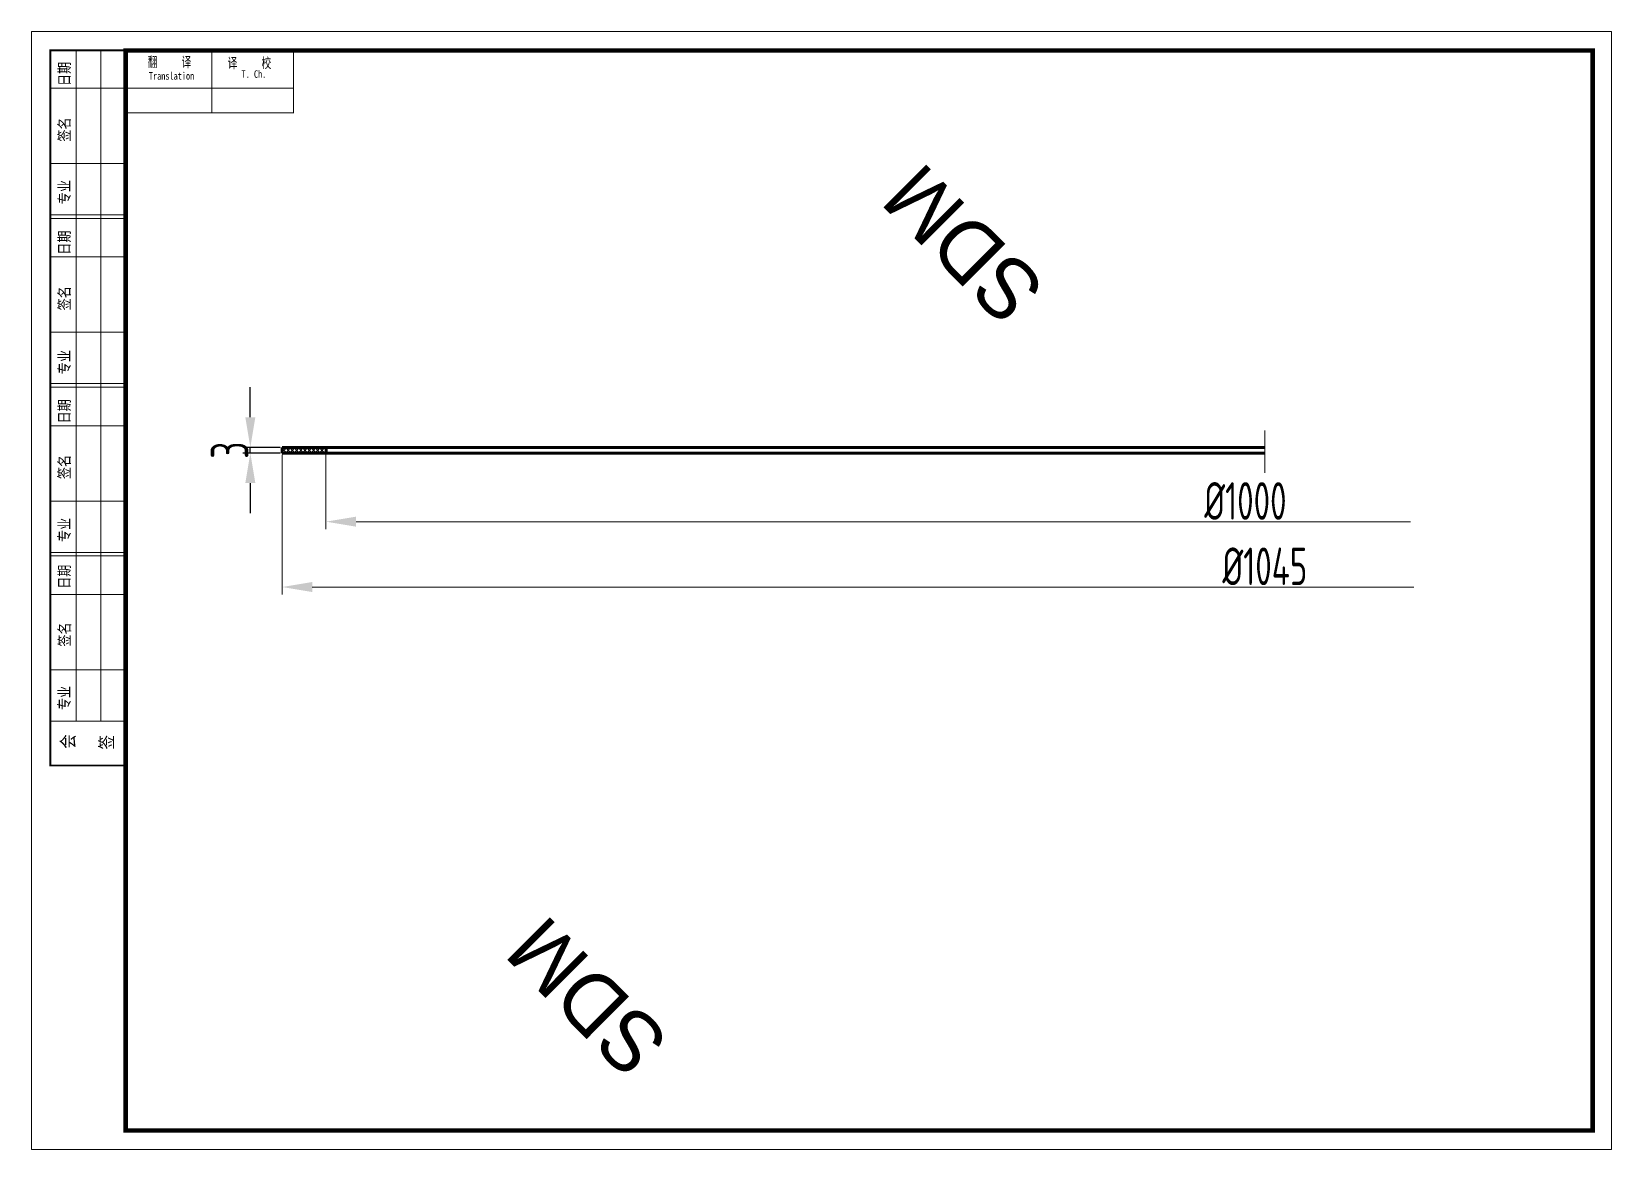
# Model space of a CAD drawing. Header units: millimetres. Extents: x -111403 to -40877, y -22 to 26358.
# Drawn here: x -53840 to -53000, y 1612 to 2206 of the extents above; entities that cross this region are included whole.
import ezdxf

# ---------------------------------------------------------------- set-up
doc = ezdxf.new("R2010")
doc.units = ezdxf.units.MM
doc.header["$PDMODE"] = 34
doc.header["$PDSIZE"] = -6
doc.linetypes.add('ACAD_ISO10W100', pattern=[18.7, 12, -3, 0.7, -3])
doc.layers.add('SDMDI', color=253, linetype='Continuous')
for name, color, linetype, lineweight in [('TK', 7, 'Continuous', 20), ('中心线', 1, 'ACAD_ISO10W100', 18), ('标注', 7, 'Continuous', 18), ('粗实线', 2, 'Continuous', 70), ('细线', 4, 'Continuous', 13)]:
    doc.layers.add(name, color=color, linetype=linetype, lineweight=lineweight)
doc.styles.add('HGCAD', font='gbenor.shx', dxfattribs={"width": 0.75, "bigfont": 'gbcbig.shx'})
doc.styles.add('sdmdi', font='STCAIYUN.TTF', dxfattribs={"height": 16})
doc.styles.add('宋体', font='SimSun.ttf', dxfattribs={"width": 0.7})
doc.dimstyles.new('HGCAD$0', dxfattribs={"dimtxt": 20, "dimasz": 16, "dimexe": 4, "dimexo": 1, "dimgap": 1, "dimtad": 1, "dimtoh": 1, "dimdec": 0, "dimdsep": 46, "dimtxsty": 'HGCAD', "dimcen": 0, "dimadec": 1, "dimazin": 0, "dimtfac": 1, "dimtdec": 0, "dimtmove": 0, "dimatfit": 1, "dimfxl": 0, "dimarcsym": 0})

msp = doc.modelspace()

# ---------------------------------------------------------------- texts
at = {"layer": 'SDMDI', "style": 'sdmdi'}
for p in [(-53299.5078, 2070.0691), (-53499.5078, 1670.0691)]:
    msp.add_text('SDM', height=32, rotation=135, dxfattribs=at).set_placement(p)
at = {"layer": 'TK', "style": '宋体', "width": 0.7}
for s, height, p in [('翻     译', 5.4, (-53778.0971, 2186.6919)), ('译     校', 5.4, (-53735.5999, 2186.1737)), ('Translation', 4, (-53777.4805, 2179.9805)), ('T. Ch.', 4, (-53728.2016, 2180.9797))]:
    msp.add_text(s, height=height, dxfattribs=at).set_placement(p)
at = {"layer": 'TK', "color": 4, "style": '宋体', "width": 0.8}
for s, height, p in [('日期', 5.87384, (-53819.5286, 2176.6758)), ('签名', 5.87384, (-53819.5286, 2147.0831)), ('专业', 5.87384, (-53819.5286, 2113.8138)), ('日期', 5.87384, (-53819.5528, 2087.0085)), ('签名', 5.87384, (-53819.5528, 2057.4159)), ('专业', 5.87384, (-53819.5528, 2023.487)), ('日期', 5.87384, (-53819.5528, 1997.3413)), ('签名', 5.87384, (-53819.5528, 1967.7486)), ('专业', 5.87384, (-53819.5528, 1934.3315)), ('日期', 5.87384, (-53819.5528, 1909.4239)), ('签名', 5.87384, (-53819.425, 1878.7422)), ('专业', 5.87384, (-53819.5528, 1845.0194)), ('会', 7.0486, (-53816.9841, 1824.4338)), ('签', 7.0486, (-53796.4827, 1824.0738))]:
    msp.add_text(s, height=height, rotation=90, dxfattribs=at).set_placement(p)
at = {"layer": '标注', "ltscale": 50, "char_height": 20, "attachment_point": 5, "style": 'HGCAD'}
for s, insert in [('%%C1000', (-53194.4385, 1956.1043)), ('%%C1045', (-53184.1095, 1921.3681))]:
    msp.add_mtext(s, dxfattribs=dict(at, insert=insert))

# ---------------------------------------------------------------- blocks, each defined once
blk = doc.blocks.new('*D126')
at = {"layer": 'Defpoints', "color": 0, "ltscale": 50}
for p in [(-53723.55, 1984.58), (-53706.61, 1984.58), (-53706.61, 1981.58)]:
    blk.add_point(p, dxfattribs=at)
at = {"layer": '标注', "color": 0, "lineweight": -2, "ltscale": 50}
for p, q in [((-53723.55, 2000.58), (-53723.55, 2016.58)), ((-53707.61, 1984.58), (-53727.55, 1984.58)), ((-53723.55, 1981.58), (-53723.55, 1984.58)), ((-53707.61, 1981.58), (-53727.55, 1981.58)), ((-53723.55, 1965.58), (-53723.55, 1949.58))]:
    blk.add_line(p, q, dxfattribs=at)
at = {"layer": '标注', "color": 0, "ltscale": 50}
for points in [[(-53726.21, 2000.58), (-53720.88, 2000.58), (-53723.55, 1984.58)], [(-53726.21, 1965.58), (-53720.88, 1965.58), (-53723.55, 1981.58)]]:
    blk.add_solid(points, dxfattribs=at)
at = {"layer": '标注', "color": 0, "ltscale": 50, "insert": (-53734.55, 1983.08), "char_height": 20, "attachment_point": 5, "rotation": 90, "style": 'HGCAD'}
blk.add_mtext('3', dxfattribs=at)

# ---------------------------------------------------------------- dimensions: what is measured, and where the dimension line sits
at = {"layer": '标注', "ltscale": 50}
dim = msp.add_linear_dim(base=(-53723.5465, 1984.5778), p1=(-53706.6095, 1981.5778), p2=(-53706.6095, 1984.5778), angle=90, dimstyle='HGCAD$0', dxfattribs=at)
dim.commit()
dim.dimension.update_dxf_attribs({"geometry": '*D126', "text_midpoint": (-53723.5465, 1983.0778), "dimtype": 160})

# ---------------------------------------------------------------- hatches: boundary and pattern name
at = {"layer": '细线', "ltscale": 50}
h = msp.add_hatch(dxfattribs=at)
h.set_pattern_fill('ANSI37', color=256, scale=0.5, style=0)
h.set_pattern_definition([(45, (-7473.0552, 438.4873), (-1.122532015, 1.122532015), []), (135, (-7473.0552, 438.4873), (-1.122532015, -1.122532015), [])])
h.paths.add_polyline_path([(-53683.3016, 1984.5778), (-53706.6095, 1984.5778), (-53706.6095, 1981.5778), (-53683.3016, 1981.5778)])

# ---------------------------------------------------------------- linework, layer by layer
at = {"layer": 'TK', "color": 1}
for p, q in [((-53700.549, 2162.2911), (-53700.549, 2196.5324)), ((-53789.8032, 2162.2911), (-53700.5005, 2162.2911))]:
    msp.add_line(p, q, dxfattribs=at)
at = {"layer": 'TK'}
msp.add_lwpolyline([(-53839.8516, 1611.5304), (-52999.8516, 1611.5304), (-52999.8516, 2205.5304), (-53839.8516, 2205.5304)], close=True, dxfattribs=at)
at = {"layer": 'TK', "color": 1, "const_width": 1}
msp.add_lwpolyline([(-53829.8516, 2195.5304), (-53829.8516, 1815.5304), (-53789.8516, 1815.5304), (-53789.8516, 2195.5304)], close=True, dxfattribs=at)
at = {"layer": 'TK', "color": 4, "linetype": 'Continuous'}
for points in [[(-53816.1559, 1839.1274), (-53816.1559, 2195.5304)], [(-53802.9917, 1839.1274), (-53802.9917, 2195.5304)], [(-53743.9872, 2195.9767), (-53743.9872, 2162.2911)], [(-53829.296, 2175.4312), (-53789.8032, 2175.4312)], [(-53789.8032, 2175.4312), (-53700.5005, 2175.4312)], [(-53829.296, 2135.3931), (-53789.8032, 2135.3931)], [(-53829.3202, 2106.2278), (-53789.8274, 2106.2278)], [(-53829.296, 2108.1292), (-53789.8032, 2108.1292)], [(-53829.3202, 2085.7639), (-53789.8274, 2085.7639)], [(-53829.3202, 2045.7258), (-53789.8274, 2045.7258)], [(-53829.3202, 2018.4619), (-53789.8274, 2018.4619)], [(-53829.3202, 2016.5605), (-53789.8274, 2016.5605)], [(-53829.3202, 1996.0966), (-53789.8274, 1996.0966)], [(-53829.3202, 1956.0586), (-53789.8274, 1956.0586)], [(-53829.3202, 1928.7947), (-53789.8274, 1928.7947)], [(-53829.3202, 1926.8933), (-53789.8274, 1926.8933)], [(-53829.3202, 1906.4294), (-53789.8274, 1906.4294)], [(-53829.3202, 1866.3913), (-53789.8274, 1866.3913)], [(-53829.3202, 1839.1274), (-53789.8274, 1839.1274)]]:
    msp.add_lwpolyline(points, dxfattribs=at)
at = {"layer": 'TK'}
msp.add_lwpolyline([(-53789.8516, 1621.5304, 2.4, 2.4, 0), (-53009.8516, 1621.5304, 2.4, 2.4, 0), (-53009.8516, 2195.5304, 2.4, 2.4, 0), (-53789.8516, 2195.5304, 2.4, 2.4, 0)], format="xyseb", close=True, dxfattribs=at)
at = {"layer": '中心线', "ltscale": 50}
msp.add_line((-53184.1031, 1993.4856), (-53184.1031, 1971.0484), dxfattribs=at)
at = {"layer": '标注', "ltscale": 50}
for p, q in [((-53706.6095, 1980.5778), (-53706.6095, 1906.3681)), ((-53683.3332, 1980.5778), (-53683.3332, 1941.1043)), ((-53667.3332, 1945.1043), (-53106.611, 1945.1043)), ((-53690.6095, 1910.3681), (-53104.9877, 1910.3681))]:
    msp.add_line(p, q, dxfattribs=at)
for points in [[(-53667.3332, 1947.771), (-53667.3332, 1942.4377), (-53683.3332, 1945.1043)], [(-53690.6095, 1913.0348), (-53690.6095, 1907.7015), (-53706.6095, 1910.3681)]]:
    msp.add_solid(points, dxfattribs=at)
at = {"layer": '粗实线'}
for p, q in [((-53706.6095, 1981.5778), (-53706.6095, 1984.5778)), ((-53706.6095, 1984.5778), (-53184.1031, 1984.5778)), ((-53683.3016, 1984.5778), (-53683.3016, 1981.5778)), ((-53706.6095, 1981.5778), (-53184.1031, 1981.5778)), ((-53706.6095, 1981.5778), (-53184.1031, 1981.5778)), ((-53696.1095, 1981.5778), (-53184.1031, 1981.5778)), ((-53184.1031, 1981.5778), (-53696.1095, 1981.5778))]:
    msp.add_line(p, q, dxfattribs=at)

msp.set_redraw_order([(e.dxf.handle, doc.entitydb.next_handle()) for e in msp.query("TEXT MTEXT ATTDEF DIMENSION ARC_DIMENSION")])  # texts and dimensions are drawn at this point

doc.saveas('drawing.dxf')
